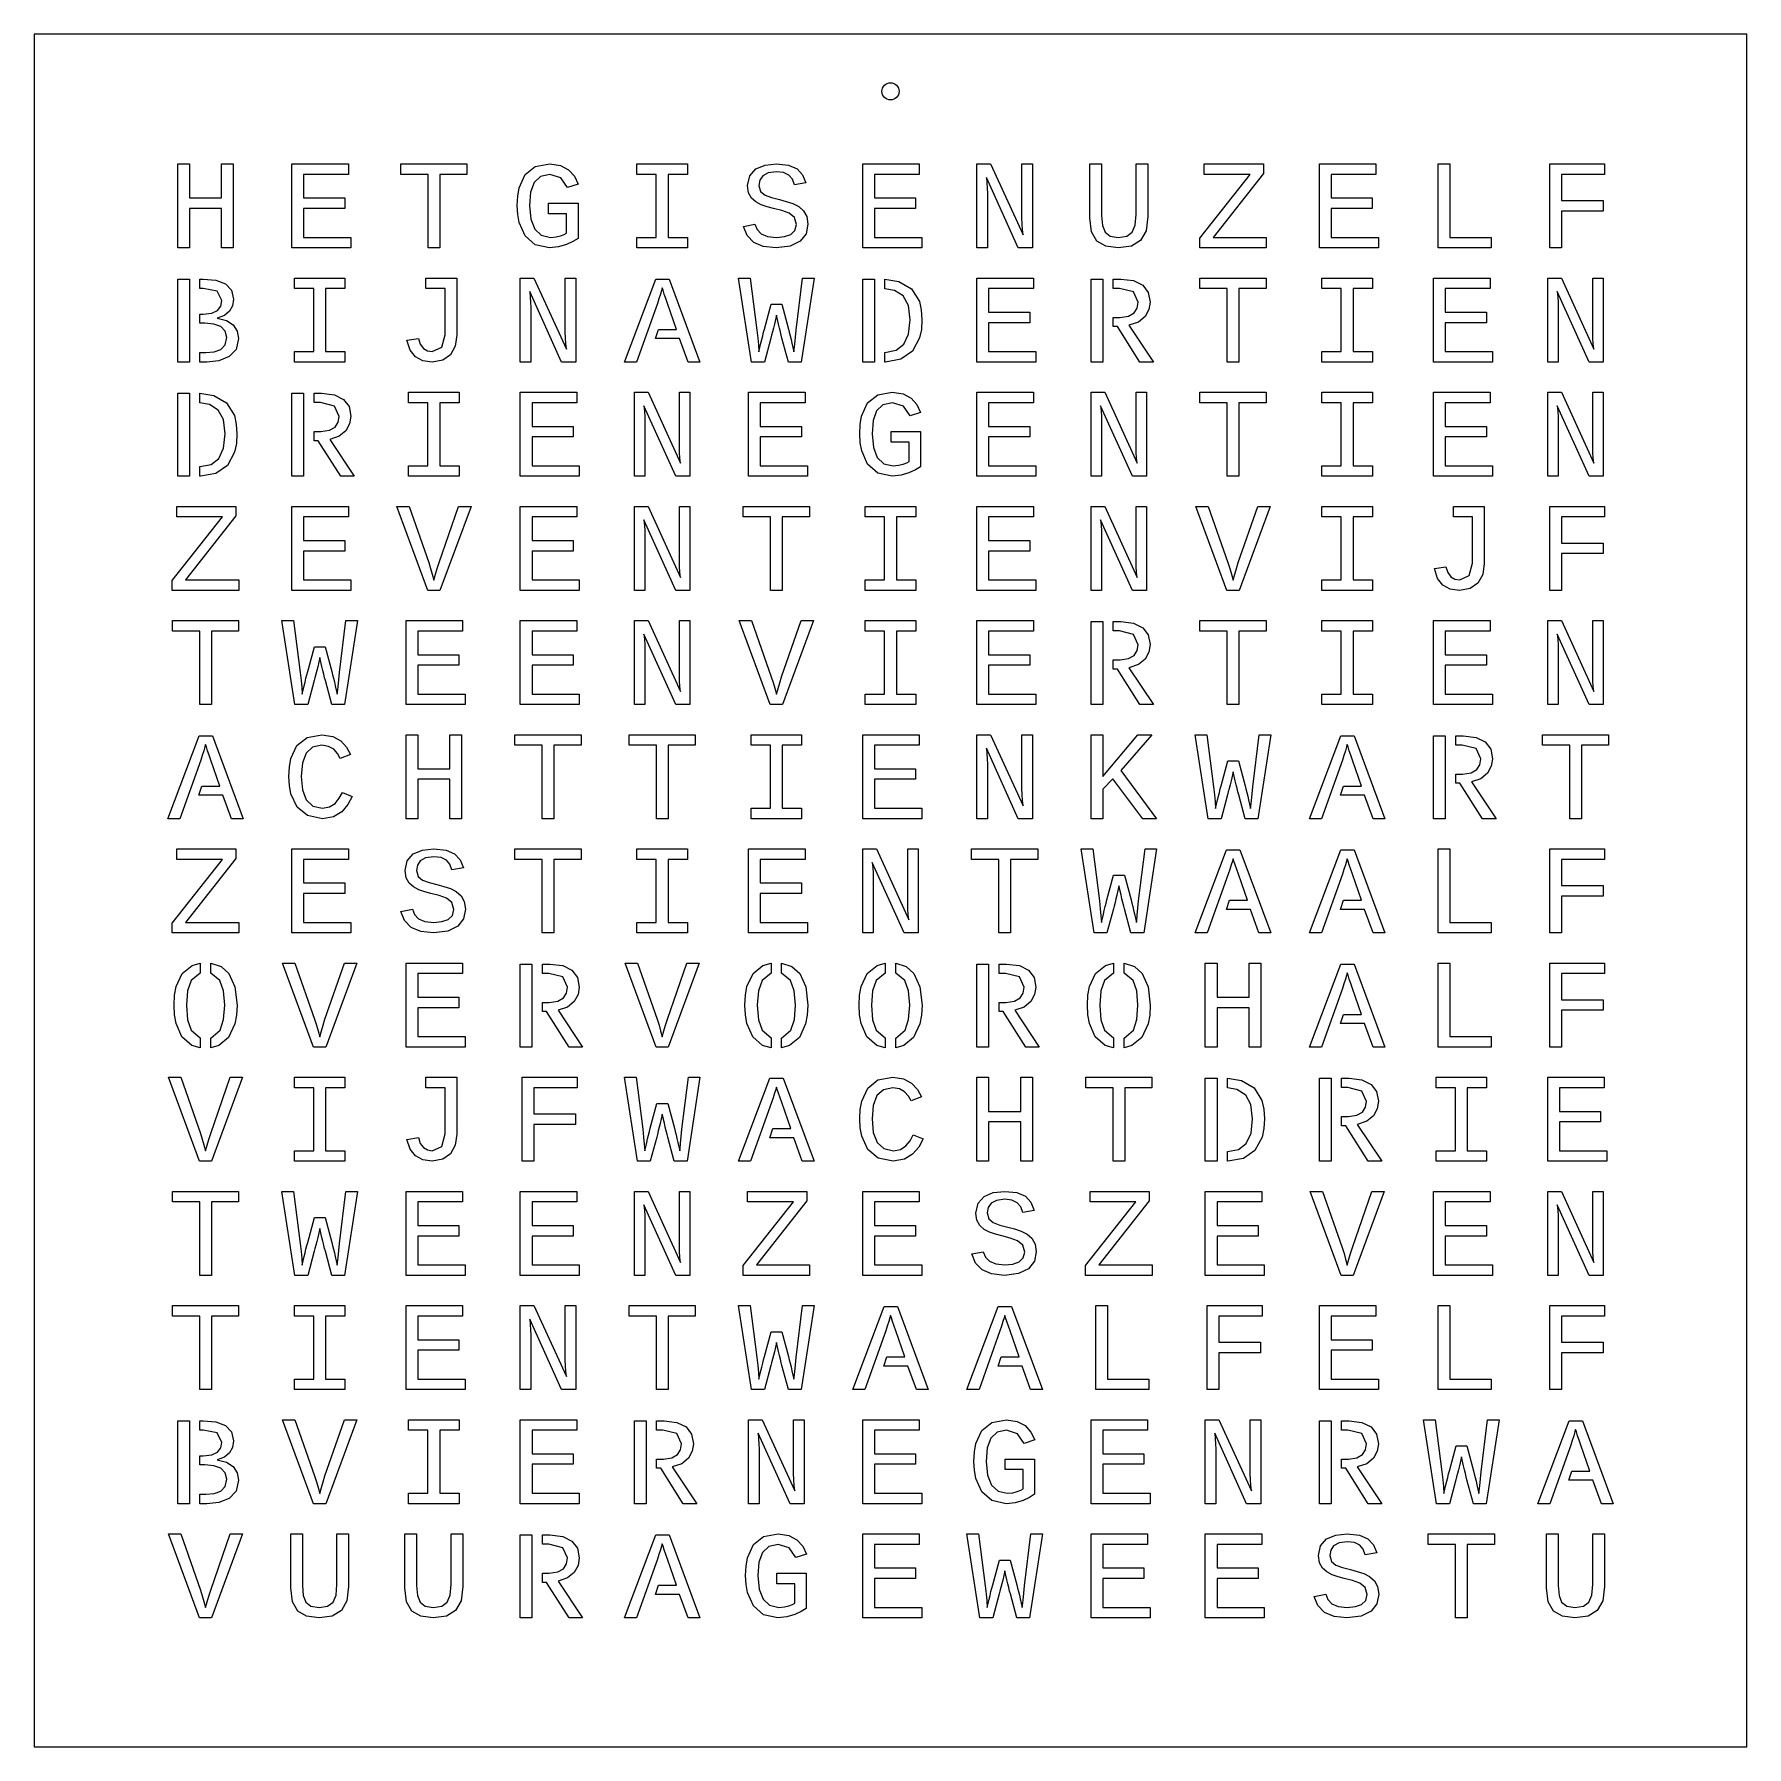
# Model space of a CAD drawing. Extents: x 0 to 500, y 0 to 500.
import ezdxf

# ---------------------------------------------------------------- set-up
doc = ezdxf.new("R2010")
doc.units = 0
doc.layers.get('0').update_dxf_attribs({"linetype": 'continuous'})

# ---------------------------------------------------------------- blocks, each defined once
blk = doc.blocks.new('SHAPESTRING027')
at = {"color": 0}
for points in [[(78.64, 370.97), (75.22, 370.97), (75.22, 395.19), (78.64, 395.19)], [(89, 388.44), (87.64, 391.44), (83.54, 392.44), (81.72, 392.44), (81.72, 395.19), (83.88, 395.19), (87.64, 394.72), (90.32, 393.39), (91.91, 391.29), (92.45, 388.49), (92.09, 386.27), (90.99, 384.24), (89.06, 382.64), (86.27, 381.69), (93.45, 370.97), (89.5, 370.97), (82.93, 381.29), (81.72, 381.29), (81.72, 384), (83.69, 384), (86.19, 384.36), (87.82, 385.32), (88.71, 386.73)]]:
    blk.add_lwpolyline(points, close=True, dxfattribs=at)
blk = doc.blocks.new('SHAPESTRING060')
at = {"color": 0}
for points in [[(311.97, 304.3), (308.56, 304.3), (308.56, 328.52), (311.97, 328.52)], [(322.33, 321.77), (320.97, 324.77), (316.88, 325.77), (315.06, 325.77), (315.06, 328.52), (317.21, 328.52), (320.97, 328.06), (323.65, 326.73), (325.24, 324.62), (325.78, 321.82), (325.42, 319.61), (324.32, 317.57), (322.39, 315.97), (319.61, 315.02), (326.79, 304.3), (322.84, 304.3), (316.27, 314.63), (315.06, 314.63), (315.06, 317.33), (317.02, 317.33), (319.52, 317.69), (321.15, 318.65), (322.05, 320.06)]]:
    blk.add_lwpolyline(points, close=True, dxfattribs=at)
blk = doc.blocks.new('SHAPESTRING076')
at = {"color": 0}
for points in [[(411.97, 270.97), (408.56, 270.97), (408.56, 295.19), (411.97, 295.19)], [(422.33, 288.44), (420.97, 291.44), (416.88, 292.44), (415.06, 292.44), (415.06, 295.19), (417.21, 295.19), (420.97, 294.72), (423.65, 293.39), (425.24, 291.29), (425.78, 288.49), (425.42, 286.27), (424.32, 284.24), (422.39, 282.64), (419.61, 281.69), (426.79, 270.97), (422.84, 270.97), (416.27, 281.29), (415.06, 281.29), (415.06, 284), (417.02, 284), (419.52, 284.36), (421.15, 285.32), (422.05, 286.73)]]:
    blk.add_lwpolyline(points, close=True, dxfattribs=at)
blk = doc.blocks.new('SHAPESTRING094')
at = {"color": 0}
for points in [[(145.3, 204.3), (141.89, 204.3), (141.89, 228.52), (145.3, 228.52)], [(155.67, 221.77), (154.3, 224.77), (150.21, 225.77), (148.39, 225.77), (148.39, 228.52), (150.54, 228.52), (154.3, 228.06), (156.98, 226.73), (158.58, 224.62), (159.11, 221.82), (158.76, 219.61), (157.65, 217.57), (155.73, 215.97), (152.94, 215.02), (160.12, 204.3), (156.17, 204.3), (149.6, 214.63), (148.39, 214.63), (148.39, 217.33), (150.35, 217.33), (152.85, 217.69), (154.48, 218.65), (155.38, 220.06)]]:
    blk.add_lwpolyline(points, close=True, dxfattribs=at)
blk = doc.blocks.new('SHAPESTRING114')
at = {"color": 0}
for points in [[(378.64, 170.97), (375.22, 170.97), (375.22, 195.19), (378.64, 195.19)], [(389, 188.44), (387.64, 191.44), (383.54, 192.44), (381.72, 192.44), (381.72, 195.19), (383.88, 195.19), (387.64, 194.72), (390.32, 193.39), (391.91, 191.29), (392.45, 188.49), (392.09, 186.27), (390.99, 184.24), (389.06, 182.64), (386.27, 181.69), (393.45, 170.97), (389.5, 170.97), (382.93, 181.29), (381.72, 181.29), (381.72, 184), (383.69, 184), (386.19, 184.36), (387.82, 185.32), (388.71, 186.73)]]:
    blk.add_lwpolyline(points, close=True, dxfattribs=at)
blk = doc.blocks.new('SHAPESTRING091')
at = {"color": 0}
for points in [[(48.49, 204.05), (45.98, 204.79), (43.11, 207.23), (41.39, 211.18), (40.96, 213.69), (40.81, 216.53), (40.97, 219.43), (41.42, 221.94), (43.2, 225.81), (46.09, 228.13), (48.49, 228.79), (48.49, 225.88), (45.83, 223.72), (44.78, 220.75), (44.43, 216.53), (44.78, 212.28), (45.84, 209.21), (48.49, 206.94)], [(55.6, 216.53), (55.24, 220.75), (54.17, 223.72), (51.54, 225.88), (51.54, 228.81), (54.53, 227.82), (56.83, 225.77), (58.61, 221.91), (59.2, 216.53), (59.04, 213.61), (58.56, 211.06), (56.76, 207.12), (53.85, 204.73), (51.54, 204.05), (51.54, 206.92), (54.27, 209.24), (55.26, 212.32)]]:
    blk.add_lwpolyline(points, close=True, dxfattribs=at)
blk = doc.blocks.new('SHAPESTRING099')
at = {"color": 0}
for points in [[(315.15, 204.05), (312.65, 204.79), (309.78, 207.23), (308.06, 211.18), (307.62, 213.69), (307.48, 216.53), (307.63, 219.43), (308.09, 221.94), (309.86, 225.81), (312.76, 228.13), (315.15, 228.79), (315.15, 225.88), (312.5, 223.72), (311.45, 220.75), (311.1, 216.53), (311.45, 212.28), (312.51, 209.21), (315.15, 206.94)], [(322.26, 216.53), (321.91, 220.75), (320.84, 223.72), (318.2, 225.88), (318.2, 228.81), (321.2, 227.82), (323.49, 225.77), (325.27, 221.91), (325.86, 216.53), (325.71, 213.61), (325.23, 211.06), (323.42, 207.12), (320.51, 204.73), (318.2, 204.05), (318.2, 206.92), (320.93, 209.24), (321.93, 212.32)]]:
    blk.add_lwpolyline(points, close=True, dxfattribs=at)
blk = doc.blocks.new('SHAPESTRING096')
at = {"color": 0}
for points in [[(215.15, 204.05), (212.65, 204.79), (209.78, 207.23), (208.06, 211.18), (207.62, 213.69), (207.48, 216.53), (207.63, 219.43), (208.09, 221.94), (209.86, 225.81), (212.76, 228.13), (215.15, 228.79), (215.15, 225.88), (212.5, 223.72), (211.45, 220.75), (211.1, 216.53), (211.45, 212.28), (212.51, 209.21), (215.15, 206.94)], [(222.26, 216.53), (221.91, 220.75), (220.84, 223.72), (218.2, 225.88), (218.2, 228.81), (221.2, 227.82), (223.49, 225.77), (225.27, 221.91), (225.86, 216.53), (225.71, 213.61), (225.23, 211.06), (223.42, 207.12), (220.51, 204.73), (218.2, 204.05), (218.2, 206.92), (220.93, 209.24), (221.93, 212.32)]]:
    blk.add_lwpolyline(points, close=True, dxfattribs=at)
blk = doc.blocks.new('SHAPESTRING098')
at = {"color": 0}
for points in [[(278.64, 204.3), (275.22, 204.3), (275.22, 228.52), (278.64, 228.52)], [(289, 221.77), (287.64, 224.77), (283.54, 225.77), (281.72, 225.77), (281.72, 228.52), (283.88, 228.52), (287.64, 228.06), (290.32, 226.73), (291.91, 224.62), (292.45, 221.82), (292.09, 219.61), (290.99, 217.57), (289.06, 215.97), (286.27, 215.02), (293.45, 204.3), (289.5, 204.3), (282.93, 214.63), (281.72, 214.63), (281.72, 217.33), (283.69, 217.33), (286.19, 217.69), (287.82, 218.65), (288.71, 220.06)]]:
    blk.add_lwpolyline(points, close=True, dxfattribs=at)
blk = doc.blocks.new('SHAPESTRING113')
at = {"color": 0}
for points in [[(345.34, 170.97), (341.89, 170.97), (341.89, 195.19), (345.34, 195.19)], [(355.74, 183.32), (355.24, 187.47), (353.7, 190.27), (351.14, 191.86), (348.39, 192.37), (348.39, 195.17), (352.48, 194.48), (356.16, 192.34), (358.42, 188.64), (358.99, 186.19), (359.19, 183.32), (359.01, 180.48), (358.47, 177.99), (356.39, 174.13), (353.03, 171.77), (348.53, 170.97), (348.39, 170.97), (348.39, 173.77), (351.61, 174.39), (353.88, 176.16), (355.28, 179.14)]]:
    blk.add_lwpolyline(points, close=True, dxfattribs=at)
blk = doc.blocks.new('SHAPESTRING097')
at = {"color": 0}
for points in [[(248.49, 204.05), (245.98, 204.79), (243.11, 207.23), (241.39, 211.18), (240.96, 213.69), (240.81, 216.53), (240.97, 219.43), (241.42, 221.94), (243.2, 225.81), (246.09, 228.13), (248.49, 228.79), (248.49, 225.88), (245.83, 223.72), (244.78, 220.75), (244.43, 216.53), (244.78, 212.28), (245.84, 209.21), (248.49, 206.94)], [(255.6, 216.53), (255.24, 220.75), (254.17, 223.72), (251.54, 225.88), (251.54, 228.81), (254.53, 227.82), (256.83, 225.77), (258.61, 221.91), (259.2, 216.53), (259.04, 213.61), (258.56, 211.06), (256.76, 207.12), (253.85, 204.73), (251.54, 204.05), (251.54, 206.92), (254.27, 209.24), (255.26, 212.32)]]:
    blk.add_lwpolyline(points, close=True, dxfattribs=at)
blk = doc.blocks.new('SHAPESTRING143')
at = {"color": 0}
for points in [[(45.33, 70.97), (41.89, 70.97), (41.89, 95.19), (45.33, 95.19)], [(56.21, 78.1), (55.74, 80.01), (54.45, 81.32), (52.45, 82.06), (49.85, 82.3), (48.39, 82.3), (48.39, 84.97), (49.36, 84.97), (51.84, 85.24), (53.51, 86.03), (54.45, 87.27), (54.75, 88.88), (53.39, 91.62), (49.32, 92.44), (48.39, 92.44), (48.39, 95.19), (49.29, 95.19), (53.05, 94.84), (55.85, 93.79), (57.59, 91.97), (58.19, 89.31), (57.89, 87.4), (57, 85.77), (55.5, 84.51), (53.38, 83.74), (56.09, 83.07), (58.05, 81.79), (59.25, 79.99), (59.66, 77.79), (58.91, 74.65), (56.88, 72.53), (53.92, 71.34), (50.37, 70.97), (48.39, 70.97), (48.39, 73.72), (50.1, 73.72), (52.53, 73.92), (54.47, 74.63), (55.74, 75.97)]]:
    blk.add_lwpolyline(points, close=True, dxfattribs=at)
blk = doc.blocks.new('SHAPESTRING147')
at = {"color": 0}
for points in [[(178.64, 70.97), (175.22, 70.97), (175.22, 95.19), (178.64, 95.19)], [(189, 88.44), (187.64, 91.44), (183.54, 92.44), (181.72, 92.44), (181.72, 95.19), (183.88, 95.19), (187.64, 94.72), (190.32, 93.39), (191.91, 91.29), (192.45, 88.49), (192.09, 86.27), (190.99, 84.24), (189.06, 82.64), (186.27, 81.69), (193.45, 70.97), (189.5, 70.97), (182.93, 81.29), (181.72, 81.29), (181.72, 84), (183.69, 84), (186.19, 84.36), (187.82, 85.32), (188.71, 86.73)]]:
    blk.add_lwpolyline(points, close=True, dxfattribs=at)
blk = doc.blocks.new('SHAPESTRING159')
at = {"color": 0}
for points in [[(145.3, 37.63), (141.89, 37.63), (141.89, 61.86), (145.3, 61.86)], [(155.67, 55.11), (154.3, 58.1), (150.21, 59.1), (148.39, 59.1), (148.39, 61.86), (150.54, 61.86), (154.3, 61.39), (156.98, 60.06), (158.58, 57.95), (159.11, 55.15), (158.76, 52.94), (157.65, 50.91), (155.73, 49.3), (152.94, 48.36), (160.12, 37.63), (156.17, 37.63), (149.6, 47.96), (148.39, 47.96), (148.39, 50.67), (150.35, 50.67), (152.85, 51.03), (154.48, 51.98), (155.38, 53.39)]]:
    blk.add_lwpolyline(points, close=True, dxfattribs=at)
blk = doc.blocks.new('SHAPESTRING153')
at = {"color": 0}
for points in [[(378.64, 70.97), (375.22, 70.97), (375.22, 95.19), (378.64, 95.19)], [(389, 88.44), (387.64, 91.44), (383.54, 92.44), (381.72, 92.44), (381.72, 95.19), (383.88, 95.19), (387.64, 94.72), (390.32, 93.39), (391.91, 91.29), (392.45, 88.49), (392.09, 86.27), (390.99, 84.24), (389.06, 82.64), (386.27, 81.69), (393.45, 70.97), (389.5, 70.97), (382.93, 81.29), (381.72, 81.29), (381.72, 84), (383.69, 84), (386.19, 84.36), (387.82, 85.32), (388.71, 86.73)]]:
    blk.add_lwpolyline(points, close=True, dxfattribs=at)
blk = doc.blocks.new('SHAPESTRING013')
at = {"color": 0}
for points in [[(45.33, 404.3), (41.89, 404.3), (41.89, 428.52), (45.33, 428.52)], [(56.21, 411.43), (55.74, 413.35), (54.45, 414.65), (52.45, 415.39), (49.85, 415.63), (48.39, 415.63), (48.39, 418.3), (49.36, 418.3), (51.84, 418.58), (53.51, 419.37), (54.45, 420.6), (54.75, 422.22), (53.39, 424.96), (49.32, 425.77), (48.39, 425.77), (48.39, 428.52), (49.29, 428.52), (53.05, 428.18), (55.85, 427.12), (57.59, 425.3), (58.19, 422.65), (57.89, 420.73), (57, 419.1), (55.5, 417.85), (53.38, 417.07), (56.09, 416.4), (58.05, 415.12), (59.25, 413.32), (59.66, 411.12), (58.91, 407.99), (56.88, 405.87), (53.92, 404.67), (50.37, 404.3), (48.39, 404.3), (48.39, 407.05), (50.1, 407.05), (52.53, 407.26), (54.47, 407.96), (55.74, 409.3)]]:
    blk.add_lwpolyline(points, close=True, dxfattribs=at)
blk = doc.blocks.new('SHAPESTRING019')
at = {"color": 0}
for points in [[(245.34, 404.3), (241.89, 404.3), (241.89, 428.52), (245.34, 428.52)], [(255.74, 416.65), (255.24, 420.8), (253.7, 423.6), (251.14, 425.2), (248.39, 425.7), (248.39, 428.5), (252.48, 427.82), (256.16, 425.67), (258.42, 421.98), (258.99, 419.53), (259.19, 416.65), (259.01, 413.81), (258.47, 411.32), (256.39, 407.46), (253.03, 405.1), (248.53, 404.3), (248.39, 404.3), (248.39, 407.1), (251.61, 407.73), (253.88, 409.49), (255.28, 412.47)]]:
    blk.add_lwpolyline(points, close=True, dxfattribs=at)
blk = doc.blocks.new('SHAPESTRING021')
at = {"color": 0}
for points in [[(311.97, 404.3), (308.56, 404.3), (308.56, 428.52), (311.97, 428.52)], [(322.33, 421.77), (320.97, 424.77), (316.88, 425.77), (315.06, 425.77), (315.06, 428.52), (317.21, 428.52), (320.97, 428.06), (323.65, 426.73), (325.24, 424.62), (325.78, 421.82), (325.42, 419.61), (324.32, 417.57), (322.39, 415.97), (319.61, 415.02), (326.79, 404.3), (322.84, 404.3), (316.27, 414.63), (315.06, 414.63), (315.06, 417.33), (317.02, 417.33), (319.52, 417.69), (321.15, 418.65), (322.05, 420.06)]]:
    blk.add_lwpolyline(points, close=True, dxfattribs=at)
blk = doc.blocks.new('SHAPESTRING026')
at = {"color": 0}
for points in [[(45.34, 370.97), (41.89, 370.97), (41.89, 395.19), (45.34, 395.19)], [(55.74, 383.32), (55.24, 387.47), (53.7, 390.27), (51.14, 391.86), (48.39, 392.37), (48.39, 395.17), (52.48, 394.48), (56.16, 392.34), (58.42, 388.64), (58.99, 386.19), (59.19, 383.32), (59.01, 380.48), (58.47, 377.99), (56.39, 374.13), (53.03, 371.77), (48.53, 370.97), (48.39, 370.97), (48.39, 373.77), (51.61, 374.39), (53.88, 376.16), (55.28, 379.14)]]:
    blk.add_lwpolyline(points, close=True, dxfattribs=at)

msp = doc.modelspace()

# ---------------------------------------------------------------- linework, layer by layer
at = {"color": 0}
for points in [[(0, 0), (500, 0), (500, 500), (0, 500)], [(54.7, 437.63), (54.7, 449.12), (45.33, 449.12), (45.33, 437.63), (41.89, 437.63), (41.89, 462.14), (45.33, 462.14), (45.33, 452.19), (54.7, 452.19), (54.7, 462.14), (58.12, 462.14), (58.12, 437.63)], [(75.22, 437.63), (75.22, 462.14), (91.73, 462.14), (91.73, 459.08), (78.66, 459.08), (78.66, 452.19), (90.65, 452.19), (90.65, 449.12), (78.66, 449.12), (78.66, 440.7), (92.46, 440.7), (92.46, 437.63)], [(118.38, 459.08), (118.38, 437.63), (114.97, 437.63), (114.97, 459.08), (107.01, 459.08), (107.01, 462.14), (126.33, 462.14), (126.33, 459.08)], [(158.76, 440.39), (157.26, 439.46), (155.37, 438.58), (153.09, 437.9), (150.46, 437.63), (146.27, 438.55), (143.33, 441.13), (141.59, 445.03), (141.16, 447.4), (141.02, 450), (141.16, 452.77), (141.57, 455.2), (143.29, 459.01), (146.26, 461.34), (150.52, 462.14), (153.67, 461.68), (156.01, 460.42), (157.69, 458.55), (158.79, 456.24), (155.72, 455.25), (153.79, 458.07), (150.54, 459.08), (147.79, 458.49), (145.96, 456.76), (144.93, 453.91), (144.62, 450), (145, 445.98), (146.14, 443.07), (148.05, 441.29), (150.75, 440.7), (152.35, 440.84), (153.69, 441.18), (154.73, 441.57), (155.42, 441.94), (155.42, 447.59), (150.15, 447.59), (150.15, 450.65), (158.76, 450.65)], [(175.94, 462.14), (190.72, 462.14), (190.72, 459.08), (185.05, 459.08), (185.05, 440.7), (190.72, 440.7), (190.72, 437.63), (175.94, 437.63), (175.94, 440.7), (181.62, 440.7), (181.62, 459.08), (175.94, 459.08)], [(225.9, 444.51), (225.34, 441.75), (223.65, 439.57), (220.75, 438.14), (216.6, 437.63), (212.86, 438.03), (210.05, 439.24), (208.14, 441.2), (207.07, 443.88), (210.39, 444.53), (211.04, 442.96), (212.22, 441.76), (214.06, 440.97), (216.7, 440.7), (219.05, 440.91), (220.89, 441.58), (222.08, 442.74), (222.51, 444.45), (221.93, 446.47), (220.39, 447.73), (218.25, 448.54), (215.83, 449.15), (214.02, 449.62), (212.26, 450.22), (210.69, 451.04), (209.42, 452.16), (208.56, 453.72), (208.26, 455.8), (208.91, 458.7), (210.68, 460.67), (213.36, 461.78), (216.7, 462.14), (220.24, 461.78), (222.72, 460.73), (224.34, 459), (225.31, 456.58), (221.94, 456.02), (221.35, 457.66), (220.34, 458.85), (218.8, 459.59), (216.68, 459.85), (214.28, 459.53), (212.71, 458.69), (211.86, 457.43), (211.6, 455.85), (212.06, 454.13), (213.36, 453.04), (215.26, 452.32), (217.59, 451.72), (219.58, 451.2), (221.51, 450.56), (223.23, 449.68), (224.62, 448.45), (225.55, 446.76)], [(241.89, 437.63), (241.89, 462.14), (258.4, 462.14), (258.4, 459.08), (245.33, 459.08), (245.33, 452.19), (257.32, 452.19), (257.32, 449.12), (245.33, 449.12), (245.33, 440.7), (259.13, 440.7), (259.13, 437.63)], [(287.32, 437.63), (277.99, 458.21), (278.13, 456.6), (278.23, 455.09), (278.28, 453.59), (278.28, 437.63), (275.22, 437.63), (275.22, 462.14), (279.21, 462.14), (288.69, 441.43), (288.53, 442.99), (288.41, 444.59), (288.37, 446.42), (288.37, 462.14), (291.45, 462.14), (291.45, 437.63)], [(325.13, 446.76), (324.61, 442.58), (323.02, 439.74), (320.32, 438.14), (316.52, 437.63), (312.87, 438.1), (310.27, 439.62), (308.71, 442.35), (308.2, 446.44), (308.2, 462.14), (311.63, 462.14), (311.63, 447.11), (311.86, 444.18), (312.63, 442.18), (314.12, 441.04), (316.51, 440.7), (318.98, 441.04), (320.6, 442.18), (321.46, 444.24), (321.72, 447.34), (321.72, 462.14), (325.13, 462.14)], [(359.72, 437.63), (340.3, 437.63), (340.3, 440.47), (354.98, 459.07), (341.6, 459.08), (341.6, 462.14), (358.87, 462.14), (358.87, 459.38), (344.19, 440.7), (359.72, 440.7)], [(375.22, 437.63), (375.22, 462.14), (391.73, 462.14), (391.73, 459.08), (378.66, 459.08), (378.66, 452.19), (390.65, 452.19), (390.65, 449.12), (378.66, 449.12), (378.66, 440.7), (392.46, 440.7), (392.46, 437.63)], [(409.91, 437.63), (409.91, 462.14), (413.33, 462.14), (413.33, 440.7), (425.4, 440.7), (425.4, 437.63)], [(445.9, 459.08), (445.9, 451.42), (458.04, 451.42), (458.04, 448.36), (445.9, 448.36), (445.9, 437.63), (442.47, 437.63), (442.47, 462.14), (458.47, 462.14), (458.47, 459.08)], [(75.94, 428.81), (90.72, 428.81), (90.72, 425.75), (85.05, 425.75), (85.05, 407.36), (90.72, 407.36), (90.72, 404.3), (75.94, 404.3), (75.94, 407.36), (81.62, 407.36), (81.62, 425.75), (75.94, 425.75)], [(123.35, 412.17), (122.9, 408.93), (121.53, 406.44), (119.27, 404.85), (116.17, 404.3), (113.41, 404.68), (111.28, 405.83), (109.74, 407.8), (108.81, 410.65), (112.17, 411.19), (112.72, 409.47), (113.62, 408.28), (114.79, 407.59), (116.19, 407.36), (118.99, 408.61), (119.94, 412.25), (119.94, 425.75), (114.36, 425.75), (114.36, 428.81), (123.35, 428.81)], [(153.99, 404.3), (144.66, 424.87), (144.8, 423.27), (144.9, 421.76), (144.94, 420.25), (144.94, 404.3), (141.89, 404.3), (141.89, 428.81), (145.88, 428.81), (155.36, 408.09), (155.2, 409.66), (155.08, 411.25), (155.03, 413.08), (155.03, 428.81), (158.12, 428.81), (158.12, 404.3)], [(184.91, 421.43), (184.42, 422.81), (183.96, 424.13), (183.6, 425.24), (183.38, 425.94), (183.16, 425.23), (182.81, 424.12), (182.37, 422.79), (181.93, 421.43), (175.84, 404.3), (172.32, 404.3), (181.47, 428.52), (185.37, 428.52), (194.36, 404.3), (190.88, 404.3), (188.4, 411.16), (181.42, 411.16), (182.3, 413.84), (187.53, 413.84)], [(223.93, 404.3), (220.19, 404.3), (218.32, 411.31), (218.11, 412.13), (217.85, 413.13), (217.58, 414.23), (217.32, 415.36), (216.71, 418), (216.09, 415.33), (215.82, 414.22), (215.55, 413.12), (215.28, 412.11), (215.08, 411.31), (213.18, 404.3), (209.44, 404.3), (205.65, 428.81), (209.05, 428.81), (211.01, 413.61), (211.25, 411.3), (211.44, 409.28), (211.6, 407.32), (212.17, 409.78), (212.41, 410.86), (212.68, 411.95), (212.94, 413), (213.18, 413.91), (215.13, 421.15), (218.28, 421.15), (220.23, 413.91), (220.45, 413), (220.72, 411.96), (220.98, 410.88), (221.23, 409.8), (221.81, 407.32), (221.88, 407.93), (222.02, 409.48), (222.23, 411.52), (222.44, 413.61), (224.31, 428.81), (227.7, 428.81)], [(275.22, 404.3), (275.22, 428.81), (291.73, 428.81), (291.73, 425.75), (278.66, 425.75), (278.66, 418.85), (290.65, 418.85), (290.65, 415.79), (278.66, 415.79), (278.66, 407.36), (292.46, 407.36), (292.46, 404.3)], [(351.72, 425.75), (351.72, 404.3), (348.31, 404.3), (348.31, 425.75), (340.35, 425.75), (340.35, 428.81), (359.66, 428.81), (359.66, 425.75)], [(375.94, 428.81), (390.72, 428.81), (390.72, 425.75), (385.05, 425.75), (385.05, 407.36), (390.72, 407.36), (390.72, 404.3), (375.94, 404.3), (375.94, 407.36), (381.62, 407.36), (381.62, 425.75), (375.94, 425.75)], [(408.56, 404.3), (408.56, 428.81), (425.06, 428.81), (425.06, 425.75), (411.99, 425.75), (411.99, 418.85), (423.99, 418.85), (423.99, 415.79), (411.99, 415.79), (411.99, 407.36), (425.79, 407.36), (425.79, 404.3)], [(453.99, 404.3), (444.66, 424.87), (444.8, 423.27), (444.9, 421.76), (444.94, 420.25), (444.94, 404.3), (441.89, 404.3), (441.89, 428.81), (445.88, 428.81), (455.36, 408.09), (455.2, 409.66), (455.08, 411.25), (455.03, 413.08), (455.03, 428.81), (458.12, 428.81), (458.12, 404.3)], [(109.28, 395.48), (124.06, 395.48), (124.06, 392.41), (118.38, 392.41), (118.38, 374.03), (124.06, 374.03), (124.06, 370.97), (109.28, 370.97), (109.28, 374.03), (114.95, 374.03), (114.95, 392.41), (109.28, 392.41)], [(141.89, 370.97), (141.89, 395.48), (158.4, 395.48), (158.4, 392.41), (145.33, 392.41), (145.33, 385.52), (157.32, 385.52), (157.32, 382.46), (145.33, 382.46), (145.33, 374.03), (159.13, 374.03), (159.13, 370.97)], [(187.32, 370.97), (177.99, 391.54), (178.13, 389.94), (178.23, 388.43), (178.28, 386.92), (178.28, 370.97), (175.22, 370.97), (175.22, 395.48), (179.21, 395.48), (188.69, 374.76), (188.53, 376.33), (188.41, 377.92), (188.37, 379.75), (188.37, 395.48), (191.45, 395.48), (191.45, 370.97)], [(208.56, 370.97), (208.56, 395.48), (225.06, 395.48), (225.06, 392.41), (211.99, 392.41), (211.99, 385.52), (223.99, 385.52), (223.99, 382.46), (211.99, 382.46), (211.99, 374.03), (225.79, 374.03), (225.79, 370.97)], [(258.76, 373.72), (257.26, 372.8), (255.37, 371.91), (253.09, 371.23), (250.46, 370.97), (246.27, 371.89), (243.33, 374.46), (241.59, 378.36), (241.16, 380.74), (241.02, 383.33), (241.16, 386.1), (241.57, 388.54), (243.29, 392.34), (246.26, 394.68), (250.52, 395.48), (253.67, 395.01), (256.01, 393.75), (257.69, 391.89), (258.79, 389.58), (255.72, 388.58), (253.79, 391.41), (250.54, 392.41), (247.79, 391.83), (245.96, 390.09), (244.93, 387.24), (244.62, 383.33), (245, 379.32), (246.14, 376.4), (248.05, 374.62), (250.75, 374.03), (252.35, 374.17), (253.69, 374.51), (254.73, 374.9), (255.42, 375.27), (255.42, 380.92), (250.15, 380.92), (250.15, 383.99), (258.76, 383.99)], [(275.22, 370.97), (275.22, 395.48), (291.73, 395.48), (291.73, 392.41), (278.66, 392.41), (278.66, 385.52), (290.65, 385.52), (290.65, 382.46), (278.66, 382.46), (278.66, 374.03), (292.46, 374.03), (292.46, 370.97)], [(320.66, 370.97), (311.32, 391.54), (311.47, 389.94), (311.56, 388.43), (311.61, 386.92), (311.61, 370.97), (308.56, 370.97), (308.56, 395.48), (312.54, 395.48), (322.02, 374.76), (321.87, 376.33), (321.75, 377.92), (321.7, 379.75), (321.7, 395.48), (324.79, 395.48), (324.79, 370.97)], [(351.72, 392.41), (351.72, 370.97), (348.31, 370.97), (348.31, 392.41), (340.35, 392.41), (340.35, 395.48), (359.66, 395.48), (359.66, 392.41)], [(375.94, 395.48), (390.72, 395.48), (390.72, 392.41), (385.05, 392.41), (385.05, 374.03), (390.72, 374.03), (390.72, 370.97), (375.94, 370.97), (375.94, 374.03), (381.62, 374.03), (381.62, 392.41), (375.94, 392.41)], [(408.56, 370.97), (408.56, 395.48), (425.06, 395.48), (425.06, 392.41), (411.99, 392.41), (411.99, 385.52), (423.99, 385.52), (423.99, 382.46), (411.99, 382.46), (411.99, 374.03), (425.79, 374.03), (425.79, 370.97)], [(453.99, 370.97), (444.66, 391.54), (444.8, 389.94), (444.9, 388.43), (444.94, 386.92), (444.94, 370.97), (441.89, 370.97), (441.89, 395.48), (445.88, 395.48), (455.36, 374.76), (455.2, 376.33), (455.08, 377.92), (455.03, 379.75), (455.03, 395.48), (458.12, 395.48), (458.12, 370.97)], [(59.72, 337.63), (40.3, 337.63), (40.3, 340.47), (54.98, 359.07), (41.6, 359.08), (41.6, 362.14), (58.87, 362.14), (58.87, 359.38), (44.19, 340.7), (59.72, 340.7)], [(75.22, 337.63), (75.22, 362.14), (91.73, 362.14), (91.73, 359.08), (78.66, 359.08), (78.66, 352.19), (90.65, 352.19), (90.65, 349.12), (78.66, 349.12), (78.66, 340.7), (92.46, 340.7), (92.46, 337.63)], [(118.46, 337.63), (114.9, 337.63), (105.83, 362.14), (109.44, 362.14), (115.19, 345.72), (115.74, 344.02), (116.22, 342.37), (116.7, 340.65), (117.16, 342.34), (117.64, 343.98), (118.2, 345.72), (123.91, 362.14), (127.52, 362.14)], [(141.89, 337.63), (141.89, 362.14), (158.4, 362.14), (158.4, 359.08), (145.33, 359.08), (145.33, 352.19), (157.32, 352.19), (157.32, 349.12), (145.33, 349.12), (145.33, 340.7), (159.13, 340.7), (159.13, 337.63)], [(187.32, 337.63), (177.99, 358.21), (178.13, 356.6), (178.23, 355.09), (178.28, 353.59), (178.28, 337.63), (175.22, 337.63), (175.22, 362.14), (179.21, 362.14), (188.69, 341.43), (188.53, 342.99), (188.41, 344.59), (188.37, 346.42), (188.37, 362.14), (191.45, 362.14), (191.45, 337.63)], [(218.38, 359.08), (218.38, 337.63), (214.97, 337.63), (214.97, 359.08), (207.01, 359.08), (207.01, 362.14), (226.33, 362.14), (226.33, 359.08)], [(242.61, 362.14), (257.39, 362.14), (257.39, 359.08), (251.72, 359.08), (251.72, 340.7), (257.39, 340.7), (257.39, 337.63), (242.61, 337.63), (242.61, 340.7), (248.28, 340.7), (248.28, 359.08), (242.61, 359.08)], [(275.22, 337.63), (275.22, 362.14), (291.73, 362.14), (291.73, 359.08), (278.66, 359.08), (278.66, 352.19), (290.65, 352.19), (290.65, 349.12), (278.66, 349.12), (278.66, 340.7), (292.46, 340.7), (292.46, 337.63)], [(320.66, 337.63), (311.32, 358.21), (311.47, 356.6), (311.56, 355.09), (311.61, 353.59), (311.61, 337.63), (308.56, 337.63), (308.56, 362.14), (312.54, 362.14), (322.02, 341.43), (321.87, 342.99), (321.75, 344.59), (321.7, 346.42), (321.7, 362.14), (324.79, 362.14), (324.79, 337.63)], [(351.79, 337.63), (348.23, 337.63), (339.16, 362.14), (342.78, 362.14), (348.52, 345.72), (349.07, 344.02), (349.55, 342.37), (350.03, 340.65), (350.5, 342.34), (350.98, 343.98), (351.54, 345.72), (357.25, 362.14), (360.85, 362.14)], [(375.94, 362.14), (390.72, 362.14), (390.72, 359.08), (385.05, 359.08), (385.05, 340.7), (390.72, 340.7), (390.72, 337.63), (375.94, 337.63), (375.94, 340.7), (381.62, 340.7), (381.62, 359.08), (375.94, 359.08)], [(423.35, 345.51), (422.9, 342.26), (421.53, 339.77), (419.27, 338.18), (416.17, 337.63), (413.41, 338.02), (411.28, 339.16), (409.74, 341.14), (408.81, 343.99), (412.17, 344.53), (412.72, 342.8), (413.62, 341.62), (414.79, 340.92), (416.19, 340.7), (418.99, 341.94), (419.94, 345.58), (419.94, 359.08), (414.36, 359.08), (414.36, 362.14), (423.35, 362.14)], [(445.9, 359.08), (445.9, 351.42), (458.04, 351.42), (458.04, 348.36), (445.9, 348.36), (445.9, 337.63), (442.47, 337.63), (442.47, 362.14), (458.47, 362.14), (458.47, 359.08)], [(51.72, 325.75), (51.72, 304.3), (48.31, 304.3), (48.31, 325.75), (40.35, 325.75), (40.35, 328.81), (59.66, 328.81), (59.66, 325.75)], [(90.59, 304.3), (86.86, 304.3), (84.99, 311.31), (84.78, 312.13), (84.51, 313.13), (84.25, 314.23), (83.99, 315.36), (83.38, 318), (82.75, 315.33), (82.49, 314.22), (82.21, 313.12), (81.95, 312.11), (81.75, 311.31), (79.84, 304.3), (76.11, 304.3), (72.32, 328.81), (75.72, 328.81), (77.68, 313.61), (77.92, 311.3), (78.11, 309.28), (78.26, 307.32), (78.84, 309.78), (79.08, 310.86), (79.34, 311.95), (79.61, 313), (79.84, 313.91), (81.8, 321.15), (84.94, 321.15), (86.89, 313.91), (87.12, 313), (87.38, 311.96), (87.65, 310.88), (87.9, 309.8), (88.47, 307.32), (88.55, 307.93), (88.69, 309.48), (88.89, 311.52), (89.11, 313.61), (90.98, 328.81), (94.36, 328.81)], [(108.56, 304.3), (108.56, 328.81), (125.06, 328.81), (125.06, 325.75), (111.99, 325.75), (111.99, 318.85), (123.99, 318.85), (123.99, 315.79), (111.99, 315.79), (111.99, 307.36), (125.79, 307.36), (125.79, 304.3)], [(141.89, 304.3), (141.89, 328.81), (158.4, 328.81), (158.4, 325.75), (145.33, 325.75), (145.33, 318.85), (157.32, 318.85), (157.32, 315.79), (145.33, 315.79), (145.33, 307.36), (159.13, 307.36), (159.13, 304.3)], [(187.32, 304.3), (177.99, 324.87), (178.13, 323.27), (178.23, 321.76), (178.28, 320.25), (178.28, 304.3), (175.22, 304.3), (175.22, 328.81), (179.21, 328.81), (188.69, 308.09), (188.53, 309.66), (188.41, 311.25), (188.37, 313.08), (188.37, 328.81), (191.45, 328.81), (191.45, 304.3)], [(218.46, 304.3), (214.9, 304.3), (205.83, 328.81), (209.44, 328.81), (215.19, 312.39), (215.74, 310.69), (216.22, 309.04), (216.7, 307.32), (217.16, 309), (217.64, 310.64), (218.2, 312.39), (223.91, 328.81), (227.52, 328.81)], [(242.61, 328.81), (257.39, 328.81), (257.39, 325.75), (251.72, 325.75), (251.72, 307.36), (257.39, 307.36), (257.39, 304.3), (242.61, 304.3), (242.61, 307.36), (248.28, 307.36), (248.28, 325.75), (242.61, 325.75)], [(275.22, 304.3), (275.22, 328.81), (291.73, 328.81), (291.73, 325.75), (278.66, 325.75), (278.66, 318.85), (290.65, 318.85), (290.65, 315.79), (278.66, 315.79), (278.66, 307.36), (292.46, 307.36), (292.46, 304.3)], [(351.72, 325.75), (351.72, 304.3), (348.31, 304.3), (348.31, 325.75), (340.35, 325.75), (340.35, 328.81), (359.66, 328.81), (359.66, 325.75)], [(375.94, 328.81), (390.72, 328.81), (390.72, 325.75), (385.05, 325.75), (385.05, 307.36), (390.72, 307.36), (390.72, 304.3), (375.94, 304.3), (375.94, 307.36), (381.62, 307.36), (381.62, 325.75), (375.94, 325.75)], [(408.56, 304.3), (408.56, 328.81), (425.06, 328.81), (425.06, 325.75), (411.99, 325.75), (411.99, 318.85), (423.99, 318.85), (423.99, 315.79), (411.99, 315.79), (411.99, 307.36), (425.79, 307.36), (425.79, 304.3)], [(453.99, 304.3), (444.66, 324.87), (444.8, 323.27), (444.9, 321.76), (444.94, 320.25), (444.94, 304.3), (441.89, 304.3), (441.89, 328.81), (445.88, 328.81), (455.36, 308.09), (455.2, 309.66), (455.08, 311.25), (455.03, 313.08), (455.03, 328.81), (458.12, 328.81), (458.12, 304.3)], [(51.57, 288.09), (51.08, 289.48), (50.63, 290.8), (50.27, 291.91), (50.04, 292.6), (49.83, 291.9), (49.48, 290.79), (49.04, 289.46), (48.59, 288.09), (42.5, 270.97), (38.98, 270.97), (48.14, 295.19), (52.04, 295.19), (61.03, 270.97), (57.55, 270.97), (55.07, 277.82), (48.09, 277.82), (48.96, 280.5), (54.2, 280.5)], [(77.95, 283.33), (78.31, 279.37), (79.43, 276.45), (81.35, 274.64), (84.19, 274.03), (86.22, 274.41), (87.84, 275.44), (89.06, 276.91), (89.97, 278.63), (92.82, 277.49), (91.57, 275.1), (89.8, 273.01), (87.37, 271.53), (84.15, 270.97), (79.77, 271.85), (76.72, 274.36), (74.93, 278.27), (74.49, 280.67), (74.35, 283.33), (74.49, 286.09), (74.93, 288.51), (76.69, 292.33), (79.68, 294.68), (83.97, 295.48), (87.16, 295), (89.52, 293.73), (91.2, 291.89), (92.34, 289.71), (89.32, 288.58), (88.58, 290), (87.46, 291.22), (85.94, 292.08), (83.99, 292.41), (81.24, 291.83), (79.37, 290.1), (78.29, 287.25)], [(121.36, 270.97), (121.36, 282.46), (111.99, 282.46), (111.99, 270.97), (108.56, 270.97), (108.56, 295.48), (111.99, 295.48), (111.99, 285.52), (121.36, 285.52), (121.36, 295.48), (124.79, 295.48), (124.79, 270.97)], [(151.72, 292.41), (151.72, 270.97), (148.31, 270.97), (148.31, 292.41), (140.35, 292.41), (140.35, 295.48), (159.66, 295.48), (159.66, 292.41)], [(185.05, 292.41), (185.05, 270.97), (181.64, 270.97), (181.64, 292.41), (173.68, 292.41), (173.68, 295.48), (193, 295.48), (193, 292.41)], [(209.28, 295.48), (224.06, 295.48), (224.06, 292.41), (218.38, 292.41), (218.38, 274.03), (224.06, 274.03), (224.06, 270.97), (209.28, 270.97), (209.28, 274.03), (214.95, 274.03), (214.95, 292.41), (209.28, 292.41)], [(241.89, 270.97), (241.89, 295.48), (258.4, 295.48), (258.4, 292.41), (245.33, 292.41), (245.33, 285.52), (257.32, 285.52), (257.32, 282.46), (245.33, 282.46), (245.33, 274.03), (259.13, 274.03), (259.13, 270.97)], [(287.32, 270.97), (277.99, 291.54), (278.13, 289.94), (278.23, 288.43), (278.28, 286.92), (278.28, 270.97), (275.22, 270.97), (275.22, 295.48), (279.21, 295.48), (288.69, 274.76), (288.53, 276.33), (288.41, 277.92), (288.37, 279.75), (288.37, 295.48), (291.45, 295.48), (291.45, 270.97)], [(323.66, 270.97), (314.91, 282.56), (311.99, 279.54), (311.99, 270.97), (308.56, 270.97), (308.56, 295.48), (311.99, 295.48), (311.99, 283.25), (322.26, 295.48), (326.3, 295.48), (317.25, 285.06), (327.68, 270.97)], [(357.26, 270.97), (353.52, 270.97), (351.66, 277.98), (351.44, 278.79), (351.18, 279.8), (350.92, 280.9), (350.65, 282.02), (350.04, 284.67), (349.42, 282), (349.16, 280.89), (348.88, 279.79), (348.62, 278.78), (348.41, 277.98), (346.51, 270.97), (342.78, 270.97), (338.98, 295.48), (342.38, 295.48), (344.35, 280.28), (344.58, 277.97), (344.78, 275.94), (344.93, 273.98), (345.51, 276.45), (345.75, 277.52), (346.01, 278.61), (346.27, 279.67), (346.51, 280.58), (348.46, 287.82), (351.61, 287.82), (353.56, 280.58), (353.79, 279.67), (354.05, 278.63), (354.31, 277.55), (354.57, 276.47), (355.14, 273.98), (355.21, 274.59), (355.36, 276.15), (355.56, 278.18), (355.77, 280.28), (357.64, 295.48), (361.03, 295.48)], [(384.91, 288.09), (384.42, 289.48), (383.96, 290.8), (383.6, 291.91), (383.38, 292.6), (383.16, 291.9), (382.81, 290.79), (382.37, 289.46), (381.93, 288.09), (375.84, 270.97), (372.32, 270.97), (381.47, 295.19), (385.37, 295.19), (394.36, 270.97), (390.88, 270.97), (388.4, 277.82), (381.42, 277.82), (382.3, 280.5), (387.53, 280.5)], [(451.72, 292.41), (451.72, 270.97), (448.31, 270.97), (448.31, 292.41), (440.35, 292.41), (440.35, 295.48), (459.66, 295.48), (459.66, 292.41)], [(59.72, 237.63), (40.3, 237.63), (40.3, 240.47), (54.98, 259.07), (41.6, 259.08), (41.6, 262.14), (58.87, 262.14), (58.87, 259.38), (44.19, 240.7), (59.72, 240.7)], [(75.22, 237.63), (75.22, 262.14), (91.73, 262.14), (91.73, 259.08), (78.66, 259.08), (78.66, 252.19), (90.65, 252.19), (90.65, 249.12), (78.66, 249.12), (78.66, 240.7), (92.46, 240.7), (92.46, 237.63)], [(125.9, 244.51), (125.34, 241.75), (123.65, 239.57), (120.75, 238.14), (116.6, 237.63), (112.86, 238.03), (110.05, 239.24), (108.14, 241.2), (107.07, 243.88), (110.39, 244.53), (111.04, 242.96), (112.22, 241.76), (114.06, 240.97), (116.7, 240.7), (119.05, 240.91), (120.89, 241.58), (122.08, 242.74), (122.51, 244.45), (121.93, 246.47), (120.39, 247.73), (118.25, 248.54), (115.83, 249.15), (114.02, 249.62), (112.26, 250.22), (110.69, 251.04), (109.42, 252.16), (108.56, 253.72), (108.26, 255.8), (108.91, 258.7), (110.68, 260.67), (113.36, 261.78), (116.7, 262.14), (120.24, 261.78), (122.72, 260.73), (124.34, 259), (125.31, 256.58), (121.94, 256.02), (121.35, 257.66), (120.34, 258.85), (118.8, 259.59), (116.68, 259.85), (114.28, 259.53), (112.71, 258.69), (111.86, 257.43), (111.6, 255.85), (112.06, 254.13), (113.36, 253.04), (115.26, 252.32), (117.59, 251.72), (119.58, 251.2), (121.51, 250.56), (123.23, 249.68), (124.62, 248.45), (125.55, 246.76)], [(151.72, 259.08), (151.72, 237.63), (148.31, 237.63), (148.31, 259.08), (140.35, 259.08), (140.35, 262.14), (159.66, 262.14), (159.66, 259.08)], [(175.94, 262.14), (190.72, 262.14), (190.72, 259.08), (185.05, 259.08), (185.05, 240.7), (190.72, 240.7), (190.72, 237.63), (175.94, 237.63), (175.94, 240.7), (181.62, 240.7), (181.62, 259.08), (175.94, 259.08)], [(208.56, 237.63), (208.56, 262.14), (225.06, 262.14), (225.06, 259.08), (211.99, 259.08), (211.99, 252.19), (223.99, 252.19), (223.99, 249.12), (211.99, 249.12), (211.99, 240.7), (225.79, 240.7), (225.79, 237.63)], [(253.99, 237.63), (244.66, 258.21), (244.8, 256.6), (244.9, 255.09), (244.94, 253.59), (244.94, 237.63), (241.89, 237.63), (241.89, 262.14), (245.88, 262.14), (255.36, 241.43), (255.2, 242.99), (255.08, 244.59), (255.03, 246.42), (255.03, 262.14), (258.12, 262.14), (258.12, 237.63)], [(285.05, 259.08), (285.05, 237.63), (281.64, 237.63), (281.64, 259.08), (273.68, 259.08), (273.68, 262.14), (293, 262.14), (293, 259.08)], [(323.93, 237.63), (320.19, 237.63), (318.32, 244.65), (318.11, 245.46), (317.85, 246.47), (317.58, 247.57), (317.32, 248.69), (316.71, 251.34), (316.09, 248.67), (315.82, 247.55), (315.55, 246.45), (315.28, 245.45), (315.08, 244.65), (313.18, 237.63), (309.44, 237.63), (305.65, 262.14), (309.05, 262.14), (311.01, 246.94), (311.25, 244.63), (311.44, 242.61), (311.6, 240.65), (312.17, 243.11), (312.41, 244.19), (312.68, 245.28), (312.94, 246.33), (313.18, 247.24), (315.13, 254.48), (318.28, 254.48), (320.23, 247.24), (320.45, 246.33), (320.72, 245.29), (320.98, 244.22), (321.23, 243.14), (321.81, 240.65), (321.88, 241.26), (322.02, 242.81), (322.23, 244.85), (322.44, 246.94), (324.31, 262.14), (327.7, 262.14)], [(351.57, 254.76), (351.08, 256.15), (350.63, 257.46), (350.27, 258.58), (350.04, 259.27), (349.83, 258.57), (349.48, 257.45), (349.04, 256.12), (348.59, 254.76), (342.5, 237.63), (338.98, 237.63), (348.14, 261.86), (352.04, 261.86), (361.03, 237.63), (357.55, 237.63), (355.07, 244.49), (348.09, 244.49), (348.96, 247.17), (354.2, 247.17)], [(384.91, 254.76), (384.42, 256.15), (383.96, 257.46), (383.6, 258.58), (383.38, 259.27), (383.16, 258.57), (382.81, 257.45), (382.37, 256.12), (381.93, 254.76), (375.84, 237.63), (372.32, 237.63), (381.47, 261.86), (385.37, 261.86), (394.36, 237.63), (390.88, 237.63), (388.4, 244.49), (381.42, 244.49), (382.3, 247.17), (387.53, 247.17)], [(409.91, 237.63), (409.91, 262.14), (413.33, 262.14), (413.33, 240.7), (425.4, 240.7), (425.4, 237.63)], [(445.9, 259.08), (445.9, 251.42), (458.04, 251.42), (458.04, 248.36), (445.9, 248.36), (445.9, 237.63), (442.47, 237.63), (442.47, 262.14), (458.47, 262.14), (458.47, 259.08)], [(85.12, 204.3), (81.57, 204.3), (72.5, 228.81), (76.11, 228.81), (81.86, 212.39), (82.41, 210.69), (82.88, 209.04), (83.36, 207.32), (83.83, 209), (84.31, 210.64), (84.87, 212.39), (90.58, 228.81), (94.18, 228.81)], [(108.56, 204.3), (108.56, 228.81), (125.06, 228.81), (125.06, 225.75), (111.99, 225.75), (111.99, 218.85), (123.99, 218.85), (123.99, 215.79), (111.99, 215.79), (111.99, 207.36), (125.79, 207.36), (125.79, 204.3)], [(185.12, 204.3), (181.57, 204.3), (172.5, 228.81), (176.11, 228.81), (181.86, 212.39), (182.41, 210.69), (182.88, 209.04), (183.36, 207.32), (183.83, 209), (184.31, 210.64), (184.87, 212.39), (190.58, 228.81), (194.18, 228.81)], [(354.7, 204.3), (354.7, 215.79), (345.33, 215.79), (345.33, 204.3), (341.89, 204.3), (341.89, 228.81), (345.33, 228.81), (345.33, 218.85), (354.7, 218.85), (354.7, 228.81), (358.12, 228.81), (358.12, 204.3)], [(384.91, 221.43), (384.42, 222.81), (383.96, 224.13), (383.6, 225.24), (383.38, 225.94), (383.16, 225.23), (382.81, 224.12), (382.37, 222.79), (381.93, 221.43), (375.84, 204.3), (372.32, 204.3), (381.47, 228.52), (385.37, 228.52), (394.36, 204.3), (390.88, 204.3), (388.4, 211.16), (381.42, 211.16), (382.3, 213.84), (387.53, 213.84)], [(409.91, 204.3), (409.91, 228.81), (413.33, 228.81), (413.33, 207.36), (425.4, 207.36), (425.4, 204.3)], [(445.9, 225.75), (445.9, 218.09), (458.04, 218.09), (458.04, 215.02), (445.9, 215.02), (445.9, 204.3), (442.47, 204.3), (442.47, 228.81), (458.47, 228.81), (458.47, 225.75)], [(51.79, 170.97), (48.23, 170.97), (39.16, 195.48), (42.78, 195.48), (48.52, 179.06), (49.07, 177.36), (49.55, 175.71), (50.03, 173.98), (50.5, 175.67), (50.98, 177.31), (51.54, 179.06), (57.25, 195.48), (60.85, 195.48)], [(75.94, 195.48), (90.72, 195.48), (90.72, 192.41), (85.05, 192.41), (85.05, 174.03), (90.72, 174.03), (90.72, 170.97), (75.94, 170.97), (75.94, 174.03), (81.62, 174.03), (81.62, 192.41), (75.94, 192.41)], [(123.35, 178.84), (122.9, 175.6), (121.53, 173.11), (119.27, 171.52), (116.17, 170.97), (113.41, 171.35), (111.28, 172.5), (109.74, 174.47), (108.81, 177.32), (112.17, 177.86), (112.72, 176.14), (113.62, 174.95), (114.79, 174.26), (116.19, 174.03), (118.99, 175.27), (119.94, 178.91), (119.94, 192.41), (114.36, 192.41), (114.36, 195.48), (123.35, 195.48)], [(145.9, 192.41), (145.9, 184.75), (158.04, 184.75), (158.04, 181.69), (145.9, 181.69), (145.9, 170.97), (142.47, 170.97), (142.47, 195.48), (158.47, 195.48), (158.47, 192.41)], [(190.59, 170.97), (186.86, 170.97), (184.99, 177.98), (184.78, 178.79), (184.51, 179.8), (184.25, 180.9), (183.99, 182.02), (183.38, 184.67), (182.75, 182), (182.49, 180.89), (182.21, 179.79), (181.95, 178.78), (181.75, 177.98), (179.84, 170.97), (176.11, 170.97), (172.32, 195.48), (175.72, 195.48), (177.68, 180.28), (177.92, 177.97), (178.11, 175.94), (178.26, 173.98), (178.84, 176.45), (179.08, 177.52), (179.34, 178.61), (179.61, 179.67), (179.84, 180.58), (181.8, 187.82), (184.94, 187.82), (186.89, 180.58), (187.12, 179.67), (187.38, 178.63), (187.65, 177.55), (187.9, 176.47), (188.47, 173.98), (188.55, 174.59), (188.69, 176.15), (188.89, 178.18), (189.11, 180.28), (190.98, 195.48), (194.36, 195.48)], [(218.24, 188.09), (217.75, 189.48), (217.3, 190.8), (216.94, 191.91), (216.71, 192.6), (216.49, 191.9), (216.15, 190.79), (215.7, 189.46), (215.26, 188.09), (209.17, 170.97), (205.65, 170.97), (214.81, 195.19), (218.71, 195.19), (227.7, 170.97), (224.21, 170.97), (221.74, 177.82), (214.76, 177.82), (215.63, 180.5), (220.86, 180.5)], [(244.62, 183.33), (244.98, 179.37), (246.09, 176.45), (248.02, 174.64), (250.86, 174.03), (252.89, 174.41), (254.51, 175.44), (255.73, 176.91), (256.64, 178.63), (259.49, 177.49), (258.24, 175.1), (256.47, 173.01), (254.04, 171.53), (250.82, 170.97), (246.44, 171.85), (243.39, 174.36), (241.59, 178.27), (241.16, 180.67), (241.02, 183.33), (241.16, 186.09), (241.59, 188.51), (243.35, 192.33), (246.34, 194.68), (250.64, 195.48), (253.82, 195), (256.18, 193.73), (257.87, 191.89), (259.01, 189.71), (255.99, 188.58), (255.25, 190), (254.12, 191.22), (252.6, 192.08), (250.65, 192.41), (247.91, 191.83), (246.03, 190.1), (244.96, 187.25)], [(288.03, 170.97), (288.03, 182.46), (278.66, 182.46), (278.66, 170.97), (275.22, 170.97), (275.22, 195.48), (278.66, 195.48), (278.66, 185.52), (288.03, 185.52), (288.03, 195.48), (291.45, 195.48), (291.45, 170.97)], [(318.38, 192.41), (318.38, 170.97), (314.97, 170.97), (314.97, 192.41), (307.01, 192.41), (307.01, 195.48), (326.33, 195.48), (326.33, 192.41)], [(409.28, 195.48), (424.06, 195.48), (424.06, 192.41), (418.38, 192.41), (418.38, 174.03), (424.06, 174.03), (424.06, 170.97), (409.28, 170.97), (409.28, 174.03), (414.95, 174.03), (414.95, 192.41), (409.28, 192.41)], [(441.89, 170.97), (441.89, 195.48), (458.4, 195.48), (458.4, 192.41), (445.33, 192.41), (445.33, 185.52), (457.32, 185.52), (457.32, 182.46), (445.33, 182.46), (445.33, 174.03), (459.13, 174.03), (459.13, 170.97)], [(51.72, 159.08), (51.72, 137.63), (48.31, 137.63), (48.31, 159.08), (40.35, 159.08), (40.35, 162.14), (59.66, 162.14), (59.66, 159.08)], [(90.59, 137.63), (86.86, 137.63), (84.99, 144.65), (84.78, 145.46), (84.51, 146.47), (84.25, 147.57), (83.99, 148.69), (83.38, 151.34), (82.75, 148.67), (82.49, 147.55), (82.21, 146.45), (81.95, 145.45), (81.75, 144.65), (79.84, 137.63), (76.11, 137.63), (72.32, 162.14), (75.72, 162.14), (77.68, 146.94), (77.92, 144.63), (78.11, 142.61), (78.26, 140.65), (78.84, 143.11), (79.08, 144.19), (79.34, 145.28), (79.61, 146.33), (79.84, 147.24), (81.8, 154.48), (84.94, 154.48), (86.89, 147.24), (87.12, 146.33), (87.38, 145.29), (87.65, 144.22), (87.9, 143.14), (88.47, 140.65), (88.55, 141.26), (88.69, 142.81), (88.89, 144.85), (89.11, 146.94), (90.98, 162.14), (94.36, 162.14)], [(108.56, 137.63), (108.56, 162.14), (125.06, 162.14), (125.06, 159.08), (111.99, 159.08), (111.99, 152.19), (123.99, 152.19), (123.99, 149.12), (111.99, 149.12), (111.99, 140.7), (125.79, 140.7), (125.79, 137.63)], [(141.89, 137.63), (141.89, 162.14), (158.4, 162.14), (158.4, 159.08), (145.33, 159.08), (145.33, 152.19), (157.32, 152.19), (157.32, 149.12), (145.33, 149.12), (145.33, 140.7), (159.13, 140.7), (159.13, 137.63)], [(187.32, 137.63), (177.99, 158.21), (178.13, 156.6), (178.23, 155.09), (178.28, 153.59), (178.28, 137.63), (175.22, 137.63), (175.22, 162.14), (179.21, 162.14), (188.69, 141.43), (188.53, 142.99), (188.41, 144.59), (188.37, 146.42), (188.37, 162.14), (191.45, 162.14), (191.45, 137.63)], [(226.39, 137.63), (206.97, 137.63), (206.97, 140.47), (221.65, 159.07), (208.27, 159.08), (208.27, 162.14), (225.54, 162.14), (225.54, 159.38), (210.86, 140.7), (226.39, 140.7)], [(241.89, 137.63), (241.89, 162.14), (258.4, 162.14), (258.4, 159.08), (245.33, 159.08), (245.33, 152.19), (257.32, 152.19), (257.32, 149.12), (245.33, 149.12), (245.33, 140.7), (259.13, 140.7), (259.13, 137.63)], [(292.57, 144.51), (292, 141.75), (290.32, 139.57), (287.42, 138.14), (283.27, 137.63), (279.53, 138.03), (276.72, 139.24), (274.81, 141.2), (273.74, 143.88), (277.06, 144.53), (277.7, 142.96), (278.89, 141.76), (280.73, 140.97), (283.36, 140.7), (285.72, 140.91), (287.55, 141.58), (288.75, 142.74), (289.18, 144.45), (288.59, 146.47), (287.06, 147.73), (284.92, 148.54), (282.5, 149.15), (280.68, 149.62), (278.92, 150.22), (277.36, 151.04), (276.09, 152.16), (275.22, 153.72), (274.93, 155.8), (275.57, 158.7), (277.34, 160.67), (280.02, 161.78), (283.36, 162.14), (286.91, 161.78), (289.38, 160.73), (291.01, 159), (291.98, 156.58), (288.61, 156.02), (288.02, 157.66), (287, 158.85), (285.47, 159.59), (283.35, 159.85), (280.95, 159.53), (279.38, 158.69), (278.53, 157.43), (278.26, 155.85), (278.73, 154.13), (280.02, 153.04), (281.93, 152.32), (284.26, 151.72), (286.25, 151.2), (288.17, 150.56), (289.9, 149.68), (291.29, 148.45), (292.22, 146.76)], [(326.39, 137.63), (306.97, 137.63), (306.97, 140.47), (321.65, 159.07), (308.27, 159.08), (308.27, 162.14), (325.54, 162.14), (325.54, 159.38), (310.86, 140.7), (326.39, 140.7)], [(341.89, 137.63), (341.89, 162.14), (358.4, 162.14), (358.4, 159.08), (345.33, 159.08), (345.33, 152.19), (357.32, 152.19), (357.32, 149.12), (345.33, 149.12), (345.33, 140.7), (359.13, 140.7), (359.13, 137.63)], [(385.12, 137.63), (381.57, 137.63), (372.5, 162.14), (376.11, 162.14), (381.86, 145.72), (382.41, 144.02), (382.88, 142.37), (383.36, 140.65), (383.83, 142.34), (384.31, 143.98), (384.87, 145.72), (390.58, 162.14), (394.18, 162.14)], [(408.56, 137.63), (408.56, 162.14), (425.06, 162.14), (425.06, 159.08), (411.99, 159.08), (411.99, 152.19), (423.99, 152.19), (423.99, 149.12), (411.99, 149.12), (411.99, 140.7), (425.79, 140.7), (425.79, 137.63)], [(453.99, 137.63), (444.66, 158.21), (444.8, 156.6), (444.9, 155.09), (444.94, 153.59), (444.94, 137.63), (441.89, 137.63), (441.89, 162.14), (445.88, 162.14), (455.36, 141.43), (455.2, 142.99), (455.08, 144.59), (455.03, 146.42), (455.03, 162.14), (458.12, 162.14), (458.12, 137.63)], [(51.72, 125.75), (51.72, 104.3), (48.31, 104.3), (48.31, 125.75), (40.35, 125.75), (40.35, 128.81), (59.66, 128.81), (59.66, 125.75)], [(75.94, 128.81), (90.72, 128.81), (90.72, 125.75), (85.05, 125.75), (85.05, 107.36), (90.72, 107.36), (90.72, 104.3), (75.94, 104.3), (75.94, 107.36), (81.62, 107.36), (81.62, 125.75), (75.94, 125.75)], [(108.56, 104.3), (108.56, 128.81), (125.06, 128.81), (125.06, 125.75), (111.99, 125.75), (111.99, 118.85), (123.99, 118.85), (123.99, 115.79), (111.99, 115.79), (111.99, 107.36), (125.79, 107.36), (125.79, 104.3)], [(153.99, 104.3), (144.66, 124.87), (144.8, 123.27), (144.9, 121.76), (144.94, 120.25), (144.94, 104.3), (141.89, 104.3), (141.89, 128.81), (145.88, 128.81), (155.36, 108.09), (155.2, 109.66), (155.08, 111.25), (155.03, 113.08), (155.03, 128.81), (158.12, 128.81), (158.12, 104.3)], [(185.05, 125.75), (185.05, 104.3), (181.64, 104.3), (181.64, 125.75), (173.68, 125.75), (173.68, 128.81), (193, 128.81), (193, 125.75)], [(223.93, 104.3), (220.19, 104.3), (218.32, 111.31), (218.11, 112.13), (217.85, 113.13), (217.58, 114.23), (217.32, 115.36), (216.71, 118), (216.09, 115.33), (215.82, 114.22), (215.55, 113.12), (215.28, 112.11), (215.08, 111.31), (213.18, 104.3), (209.44, 104.3), (205.65, 128.81), (209.05, 128.81), (211.01, 113.61), (211.25, 111.3), (211.44, 109.28), (211.6, 107.32), (212.17, 109.78), (212.41, 110.86), (212.68, 111.95), (212.94, 113), (213.18, 113.91), (215.13, 121.15), (218.28, 121.15), (220.23, 113.91), (220.45, 113), (220.72, 111.96), (220.98, 110.88), (221.23, 109.8), (221.81, 107.32), (221.88, 107.93), (222.02, 109.48), (222.23, 111.52), (222.44, 113.61), (224.31, 128.81), (227.7, 128.81)], [(251.57, 121.43), (251.08, 122.81), (250.63, 124.13), (250.27, 125.24), (250.04, 125.94), (249.83, 125.23), (249.48, 124.12), (249.04, 122.79), (248.59, 121.43), (242.5, 104.3), (238.98, 104.3), (248.14, 128.52), (252.04, 128.52), (261.03, 104.3), (257.55, 104.3), (255.07, 111.16), (248.09, 111.16), (248.96, 113.84), (254.2, 113.84)], [(284.91, 121.43), (284.42, 122.81), (283.96, 124.13), (283.6, 125.24), (283.38, 125.94), (283.16, 125.23), (282.81, 124.12), (282.37, 122.79), (281.93, 121.43), (275.84, 104.3), (272.32, 104.3), (281.47, 128.52), (285.37, 128.52), (294.36, 104.3), (290.88, 104.3), (288.4, 111.16), (281.42, 111.16), (282.3, 113.84), (287.53, 113.84)], [(309.91, 104.3), (309.91, 128.81), (313.33, 128.81), (313.33, 107.36), (325.4, 107.36), (325.4, 104.3)], [(345.9, 125.75), (345.9, 118.09), (358.04, 118.09), (358.04, 115.02), (345.9, 115.02), (345.9, 104.3), (342.47, 104.3), (342.47, 128.81), (358.47, 128.81), (358.47, 125.75)], [(375.22, 104.3), (375.22, 128.81), (391.73, 128.81), (391.73, 125.75), (378.66, 125.75), (378.66, 118.85), (390.65, 118.85), (390.65, 115.79), (378.66, 115.79), (378.66, 107.36), (392.46, 107.36), (392.46, 104.3)], [(409.91, 104.3), (409.91, 128.81), (413.33, 128.81), (413.33, 107.36), (425.4, 107.36), (425.4, 104.3)], [(445.9, 125.75), (445.9, 118.09), (458.04, 118.09), (458.04, 115.02), (445.9, 115.02), (445.9, 104.3), (442.47, 104.3), (442.47, 128.81), (458.47, 128.81), (458.47, 125.75)], [(85.12, 70.97), (81.57, 70.97), (72.5, 95.48), (76.11, 95.48), (81.86, 79.06), (82.41, 77.36), (82.88, 75.71), (83.36, 73.98), (83.83, 75.67), (84.31, 77.31), (84.87, 79.06), (90.58, 95.48), (94.18, 95.48)], [(109.28, 95.48), (124.06, 95.48), (124.06, 92.41), (118.38, 92.41), (118.38, 74.03), (124.06, 74.03), (124.06, 70.97), (109.28, 70.97), (109.28, 74.03), (114.95, 74.03), (114.95, 92.41), (109.28, 92.41)], [(141.89, 70.97), (141.89, 95.48), (158.4, 95.48), (158.4, 92.41), (145.33, 92.41), (145.33, 85.52), (157.32, 85.52), (157.32, 82.46), (145.33, 82.46), (145.33, 74.03), (159.13, 74.03), (159.13, 70.97)], [(220.66, 70.97), (211.32, 91.54), (211.47, 89.94), (211.56, 88.43), (211.61, 86.92), (211.61, 70.97), (208.56, 70.97), (208.56, 95.48), (212.54, 95.48), (222.02, 74.76), (221.87, 76.33), (221.75, 77.92), (221.7, 79.75), (221.7, 95.48), (224.79, 95.48), (224.79, 70.97)], [(241.89, 70.97), (241.89, 95.48), (258.4, 95.48), (258.4, 92.41), (245.33, 92.41), (245.33, 85.52), (257.32, 85.52), (257.32, 82.46), (245.33, 82.46), (245.33, 74.03), (259.13, 74.03), (259.13, 70.97)], [(292.09, 73.72), (290.59, 72.8), (288.7, 71.91), (286.43, 71.23), (283.79, 70.97), (279.61, 71.89), (276.66, 74.46), (274.93, 78.36), (274.49, 80.74), (274.35, 83.33), (274.49, 86.1), (274.9, 88.54), (276.63, 92.34), (279.59, 94.68), (283.85, 95.48), (287, 95.01), (289.35, 93.75), (291.02, 91.89), (292.12, 89.58), (289.05, 88.58), (287.12, 91.41), (283.88, 92.41), (281.13, 91.83), (279.29, 90.09), (278.26, 87.24), (277.95, 83.33), (278.33, 79.32), (279.47, 76.4), (281.39, 74.62), (284.08, 74.03), (285.69, 74.17), (287.03, 74.51), (288.07, 74.9), (288.75, 75.27), (288.75, 80.92), (283.48, 80.92), (283.48, 83.99), (292.09, 83.99)], [(308.56, 70.97), (308.56, 95.48), (325.06, 95.48), (325.06, 92.41), (311.99, 92.41), (311.99, 85.52), (323.99, 85.52), (323.99, 82.46), (311.99, 82.46), (311.99, 74.03), (325.79, 74.03), (325.79, 70.97)], [(353.99, 70.97), (344.66, 91.54), (344.8, 89.94), (344.9, 88.43), (344.94, 86.92), (344.94, 70.97), (341.89, 70.97), (341.89, 95.48), (345.88, 95.48), (355.36, 74.76), (355.2, 76.33), (355.08, 77.92), (355.03, 79.75), (355.03, 95.48), (358.12, 95.48), (358.12, 70.97)], [(423.93, 70.97), (420.19, 70.97), (418.32, 77.98), (418.11, 78.79), (417.85, 79.8), (417.58, 80.9), (417.32, 82.02), (416.71, 84.67), (416.09, 82), (415.82, 80.89), (415.55, 79.79), (415.28, 78.78), (415.08, 77.98), (413.18, 70.97), (409.44, 70.97), (405.65, 95.48), (409.05, 95.48), (411.01, 80.28), (411.25, 77.97), (411.44, 75.94), (411.6, 73.98), (412.17, 76.45), (412.41, 77.52), (412.68, 78.61), (412.94, 79.67), (413.18, 80.58), (415.13, 87.82), (418.28, 87.82), (420.23, 80.58), (420.45, 79.67), (420.72, 78.63), (420.98, 77.55), (421.23, 76.47), (421.81, 73.98), (421.88, 74.59), (422.02, 76.15), (422.23, 78.18), (422.44, 80.28), (424.31, 95.48), (427.7, 95.48)], [(451.57, 88.09), (451.08, 89.48), (450.63, 90.8), (450.27, 91.91), (450.04, 92.6), (449.83, 91.9), (449.48, 90.79), (449.04, 89.46), (448.59, 88.09), (442.5, 70.97), (438.98, 70.97), (448.14, 95.19), (452.04, 95.19), (461.03, 70.97), (457.55, 70.97), (455.07, 77.82), (448.09, 77.82), (448.96, 80.5), (454.2, 80.5)], [(51.79, 37.63), (48.23, 37.63), (39.16, 62.14), (42.78, 62.14), (48.52, 45.72), (49.07, 44.02), (49.55, 42.37), (50.03, 40.65), (50.5, 42.34), (50.98, 43.98), (51.54, 45.72), (57.25, 62.14), (60.85, 62.14)], [(91.8, 46.76), (91.27, 42.58), (89.68, 39.74), (86.99, 38.14), (83.18, 37.63), (79.53, 38.1), (76.94, 39.62), (75.38, 42.35), (74.87, 46.44), (74.87, 62.14), (78.3, 62.14), (78.3, 47.11), (78.53, 44.18), (79.29, 42.18), (80.79, 41.04), (83.17, 40.7), (85.65, 41.04), (87.27, 42.18), (88.13, 44.24), (88.39, 47.34), (88.39, 62.14), (91.8, 62.14)], [(125.13, 46.76), (124.61, 42.58), (123.02, 39.74), (120.32, 38.14), (116.52, 37.63), (112.87, 38.1), (110.27, 39.62), (108.71, 42.35), (108.2, 46.44), (108.2, 62.14), (111.63, 62.14), (111.63, 47.11), (111.86, 44.18), (112.63, 42.18), (114.12, 41.04), (116.51, 40.7), (118.98, 41.04), (120.6, 42.18), (121.46, 44.24), (121.72, 47.34), (121.72, 62.14), (125.13, 62.14)], [(184.91, 54.76), (184.42, 56.15), (183.96, 57.46), (183.6, 58.58), (183.38, 59.27), (183.16, 58.57), (182.81, 57.45), (182.37, 56.12), (181.93, 54.76), (175.84, 37.63), (172.32, 37.63), (181.47, 61.86), (185.37, 61.86), (194.36, 37.63), (190.88, 37.63), (188.4, 44.49), (181.42, 44.49), (182.3, 47.17), (187.53, 47.17)], [(225.42, 40.39), (223.93, 39.46), (222.03, 38.58), (219.76, 37.9), (217.13, 37.63), (212.94, 38.55), (209.99, 41.13), (208.26, 45.03), (207.83, 47.4), (207.68, 50), (207.82, 52.77), (208.24, 55.2), (209.96, 59.01), (212.93, 61.34), (217.19, 62.14), (220.34, 61.68), (222.68, 60.42), (224.36, 58.55), (225.46, 56.24), (222.38, 55.25), (220.45, 58.07), (217.21, 59.08), (214.46, 58.49), (212.63, 56.76), (211.6, 53.91), (211.29, 50), (211.67, 45.98), (212.81, 43.07), (214.72, 41.29), (217.41, 40.7), (219.02, 40.84), (220.36, 41.18), (221.4, 41.57), (222.08, 41.94), (222.08, 47.59), (216.82, 47.59), (216.82, 50.65), (225.42, 50.65)], [(241.89, 37.63), (241.89, 62.14), (258.4, 62.14), (258.4, 59.08), (245.33, 59.08), (245.33, 52.19), (257.32, 52.19), (257.32, 49.12), (245.33, 49.12), (245.33, 40.7), (259.13, 40.7), (259.13, 37.63)], [(290.59, 37.63), (286.86, 37.63), (284.99, 44.65), (284.78, 45.46), (284.51, 46.47), (284.25, 47.57), (283.99, 48.69), (283.38, 51.34), (282.75, 48.67), (282.49, 47.55), (282.21, 46.45), (281.95, 45.45), (281.75, 44.65), (279.84, 37.63), (276.11, 37.63), (272.32, 62.14), (275.72, 62.14), (277.68, 46.94), (277.92, 44.63), (278.11, 42.61), (278.26, 40.65), (278.84, 43.11), (279.08, 44.19), (279.34, 45.28), (279.61, 46.33), (279.84, 47.24), (281.8, 54.48), (284.94, 54.48), (286.89, 47.24), (287.12, 46.33), (287.38, 45.29), (287.65, 44.22), (287.9, 43.14), (288.47, 40.65), (288.55, 41.26), (288.69, 42.81), (288.89, 44.85), (289.11, 46.94), (290.98, 62.14), (294.36, 62.14)], [(308.56, 37.63), (308.56, 62.14), (325.06, 62.14), (325.06, 59.08), (311.99, 59.08), (311.99, 52.19), (323.99, 52.19), (323.99, 49.12), (311.99, 49.12), (311.99, 40.7), (325.79, 40.7), (325.79, 37.63)], [(341.89, 37.63), (341.89, 62.14), (358.4, 62.14), (358.4, 59.08), (345.33, 59.08), (345.33, 52.19), (357.32, 52.19), (357.32, 49.12), (345.33, 49.12), (345.33, 40.7), (359.13, 40.7), (359.13, 37.63)], [(392.57, 44.51), (392, 41.75), (390.32, 39.57), (387.42, 38.14), (383.27, 37.63), (379.53, 38.03), (376.72, 39.24), (374.81, 41.2), (373.74, 43.88), (377.06, 44.53), (377.7, 42.96), (378.89, 41.76), (380.73, 40.97), (383.36, 40.7), (385.72, 40.91), (387.55, 41.58), (388.75, 42.74), (389.18, 44.45), (388.59, 46.47), (387.06, 47.73), (384.92, 48.54), (382.5, 49.15), (380.68, 49.62), (378.92, 50.22), (377.36, 51.04), (376.09, 52.16), (375.22, 53.72), (374.93, 55.8), (375.57, 58.7), (377.34, 60.67), (380.02, 61.78), (383.36, 62.14), (386.91, 61.78), (389.38, 60.73), (391.01, 59), (391.98, 56.58), (388.61, 56.02), (388.02, 57.66), (387, 58.85), (385.47, 59.59), (383.35, 59.85), (380.95, 59.53), (379.38, 58.69), (378.53, 57.43), (378.26, 55.85), (378.73, 54.13), (380.02, 53.04), (381.93, 52.32), (384.26, 51.72), (386.25, 51.2), (388.17, 50.56), (389.9, 49.68), (391.29, 48.45), (392.22, 46.76)], [(418.38, 59.08), (418.38, 37.63), (414.97, 37.63), (414.97, 59.08), (407.01, 59.08), (407.01, 62.14), (426.33, 62.14), (426.33, 59.08)], [(458.47, 46.76), (457.94, 42.58), (456.35, 39.74), (453.66, 38.14), (449.85, 37.63), (446.2, 38.1), (443.6, 39.62), (442.05, 42.35), (441.53, 46.44), (441.53, 62.14), (444.97, 62.14), (444.97, 47.11), (445.19, 44.18), (445.96, 42.18), (447.46, 41.04), (449.84, 40.7), (452.32, 41.04), (453.93, 42.18), (454.79, 44.24), (455.06, 47.34), (455.06, 62.14), (458.47, 62.14)]]:
    msp.add_lwpolyline(points, close=True, dxfattribs=at)
msp.add_circle((250, 483.33), 2.5, dxfattribs=at)

# ---------------------------------------------------------------- block references
for name in ['SHAPESTRING013', 'SHAPESTRING019', 'SHAPESTRING021', 'SHAPESTRING026', 'SHAPESTRING027', 'SHAPESTRING060', 'SHAPESTRING076', 'SHAPESTRING091', 'SHAPESTRING094', 'SHAPESTRING096', 'SHAPESTRING097', 'SHAPESTRING098', 'SHAPESTRING099', 'SHAPESTRING113', 'SHAPESTRING114', 'SHAPESTRING143', 'SHAPESTRING147', 'SHAPESTRING153', 'SHAPESTRING159']:
    msp.add_blockref(name, (0, 0), dxfattribs=at)

doc.saveas('drawing.dxf')
